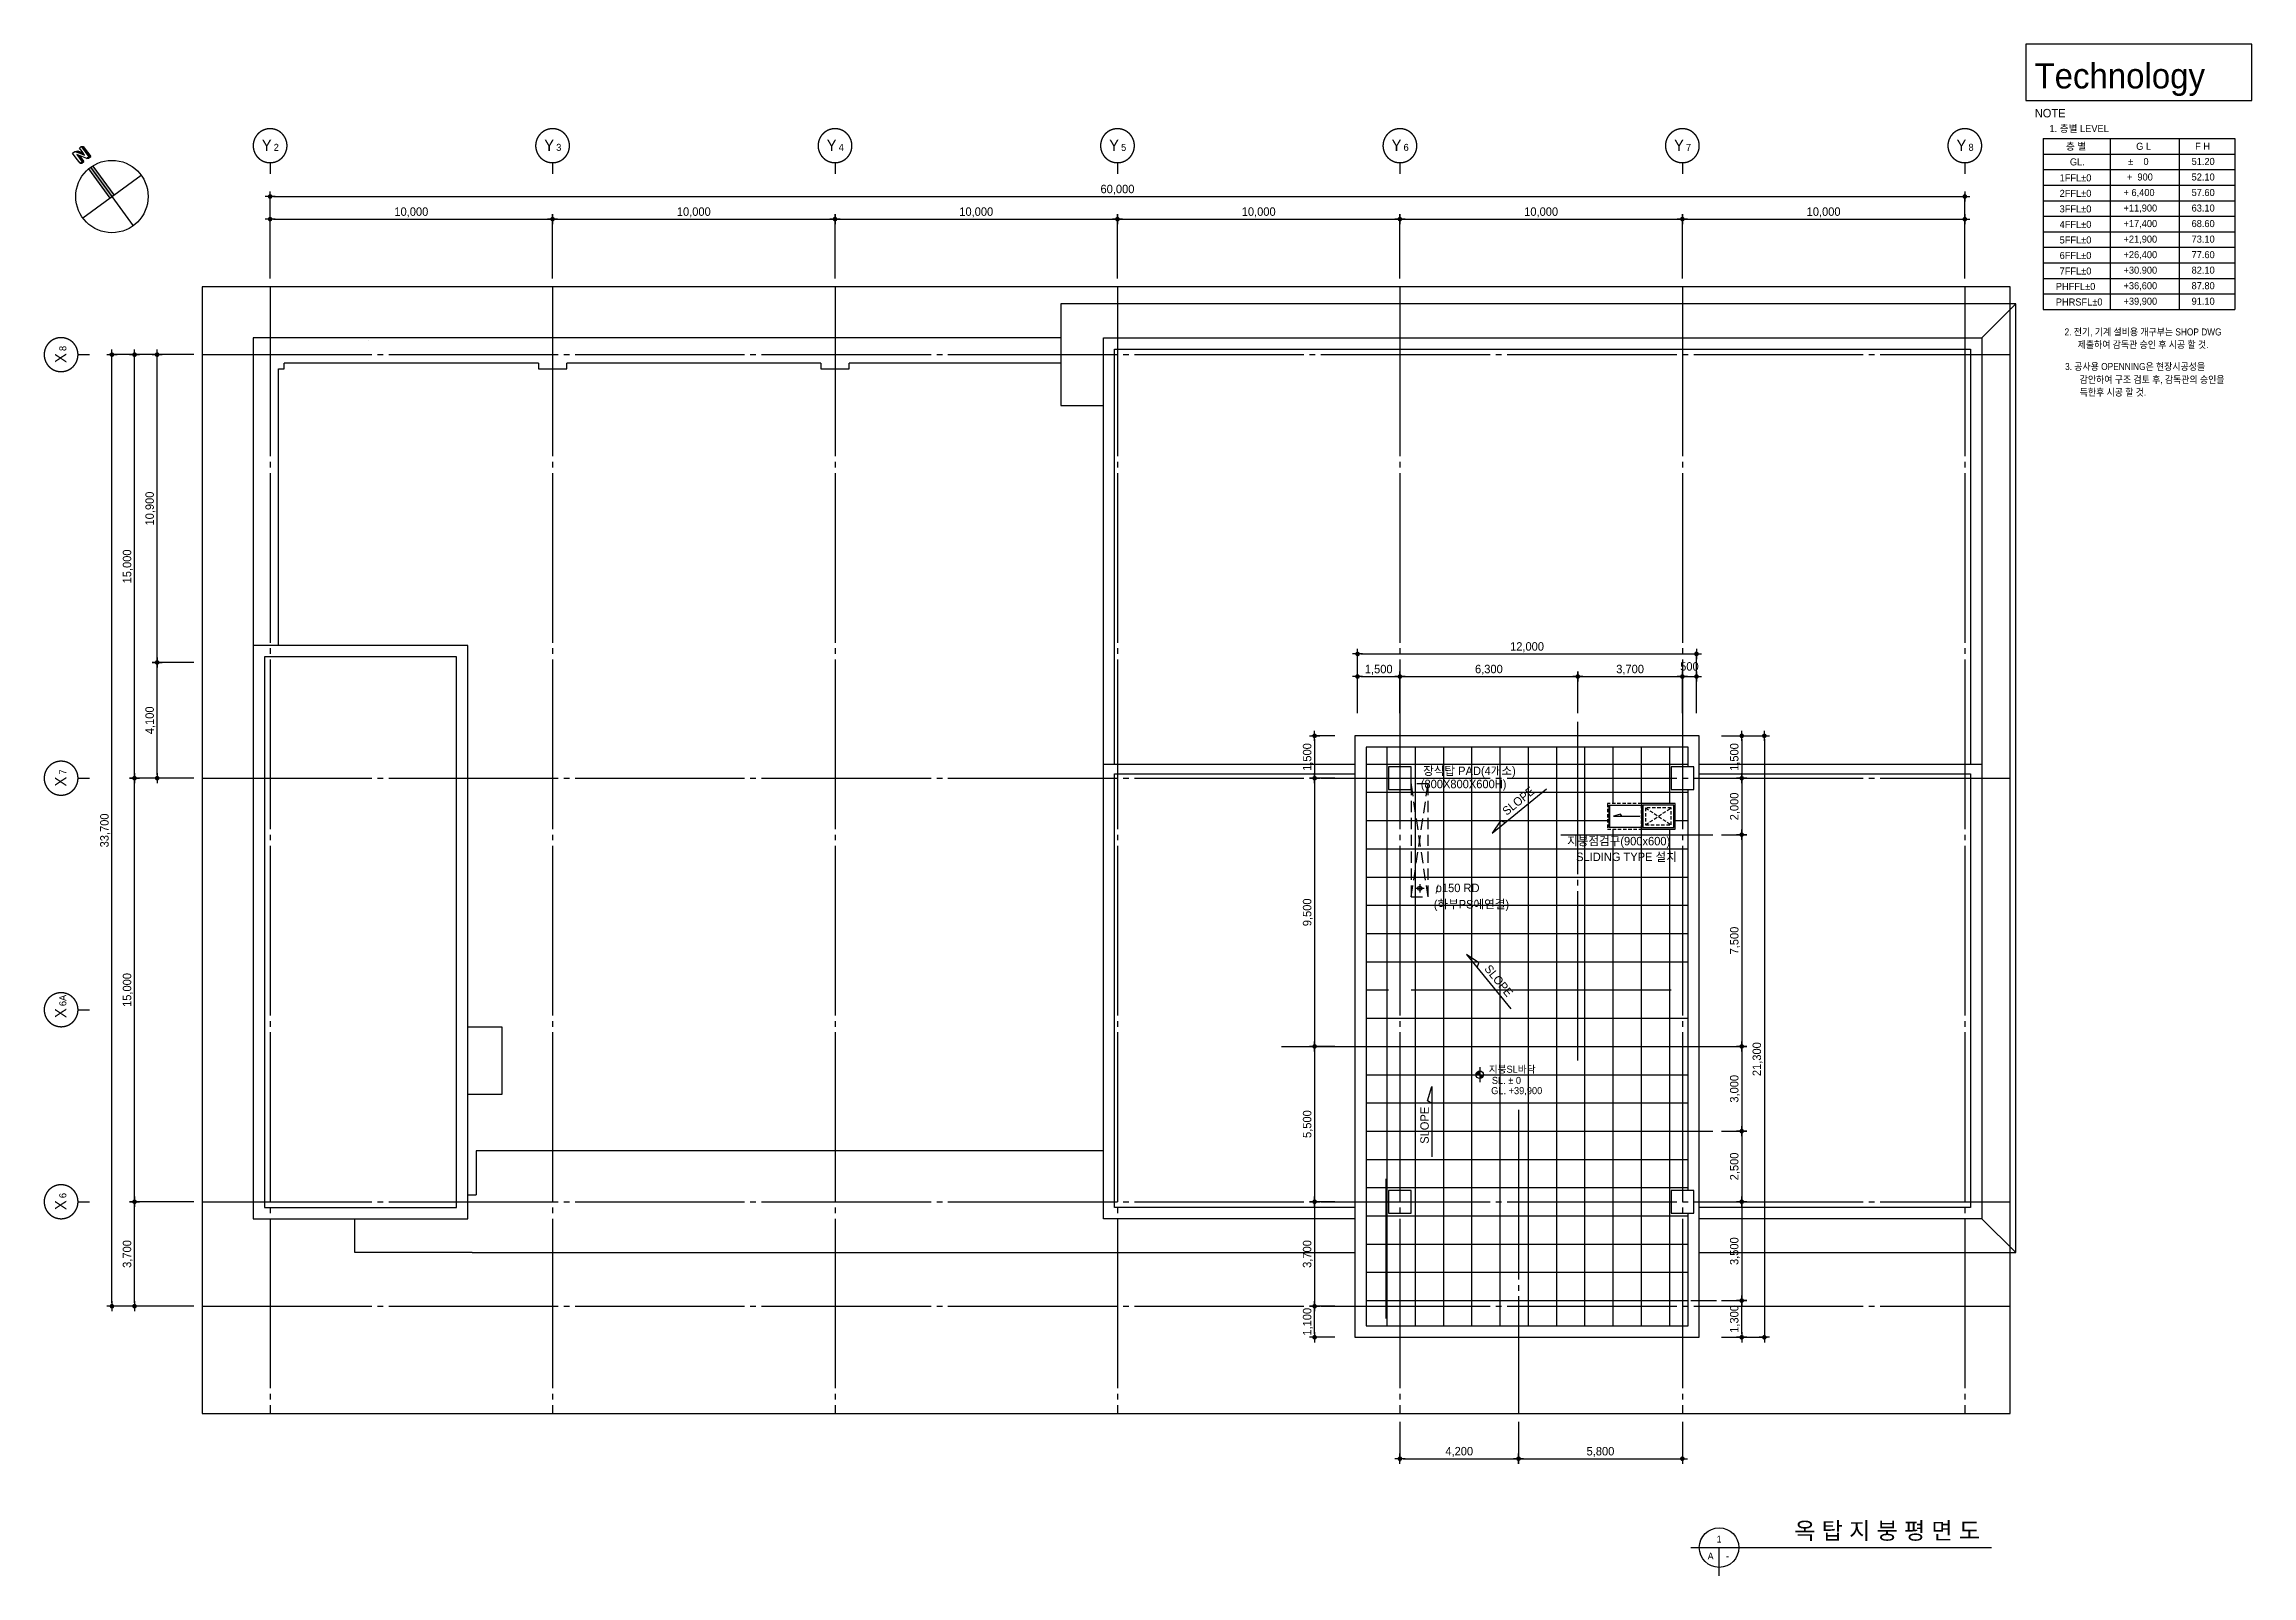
# Model space of a CAD drawing. Extents: x 14664173 to 14742335, y -1804798 to -1750552.
import ezdxf
from ezdxf.enums import TextEntityAlignment as Align

# ---------------------------------------------------------------- set-up
doc = ezdxf.new("R2010")
doc.units = 0
doc.header["$LTSCALE"] = 100
doc.header["$MEASUREMENT"] = 0
doc.header["$PDSIZE"] = -10
for name, pattern in [('CEN', [66, 60, -2, 2, -2]), ('HID', [2.3, 1.5, -0.8]), ('HIDD', [6, 4, -2])]:
    doc.linetypes.add(name, pattern=pattern)
doc.layers.get('0').update_dxf_attribs({"linetype": 'CONTINUOUS'})
doc.layers.get('Defpoints').update_dxf_attribs({"linetype": 'CONTINUOUS'})
for name, color, linetype in [('0-점검사다리', 7, 'CONTINUOUS'), ('8', 8, 'CONTINUOUS'), ('AXIS', 7, 'CEN'), ('CEN', 1, 'CEN'), ('DIM', 7, 'CONTINUOUS'), ('EL4', 6, 'CONTINUOUS'), ('HAT', 5, 'CONTINUOUS'), ('LEVEL-1', 4, 'CONTINUOUS'), ('SY2', 7, 'CONTINUOUS'), ('SYM', 7, 'CONTINUOUS'), ('TE2', 3, 'CONTINUOUS'), ('TEXT', 2, 'CONTINUOUS'), ('TEXT1', 7, 'CONTINUOUS'), ('TITLE', 3, 'CONTINUOUS'), ('WINE', 8, 'CONTINUOUS'), ('우수드레인', 8, 'CONTINUOUS')]:
    doc.layers.add(name, color=color, linetype=linetype)
doc.styles.add('HY울를도M', font='HYWULM.TTF')
doc.styles.add('굴림', font='H2HDRM.TTF')
doc.styles.add('돋음', font='Dotum.ttf', dxfattribs={"height": 3})
doc.dimstyles.new('DIM50', dxfattribs={"dimscale": 50, "dimtxt": 3, "dimasz": 1.2, "dimexe": 1, "dimexo": 1, "dimgap": 0.6, "dimtad": 1, "dimdec": 4, "dimzin": 0, "dimdsep": 46, "dimlunit": 6, "dimtxsty": '굴림', "dimblk": 'DOTT', "dimcen": 0.09, "dimadec": 0, "dimazin": 0, "dimtfac": 1, "dimtdec": 4, "dimtofl": 0, "dimtmove": 2, "dimatfit": 2, "dimldrblk": 'DOTT', "dimfxl": 1, "dimtolj": 1, "dimtzin": 0, "dimarcsym": 0})

msp = doc.modelspace()

# ---------------------------------------------------------------- texts
at = {"layer": 'SYM', "style": 'HY울를도M'}
for s, p in [('1', (14723472.94047, -1803498.15773)), ('A', (14723172.94047, -1804098.15773)), ('-', (14723772.94047, -1804098.15773))]:
    msp.add_text(s, height=240, dxfattribs=at).set_placement(p, align=Align.MIDDLE_CENTER)
at = {"layer": 'TE2', "style": 'HY울를도M'}
for rotation, p in [(39.0503063633, (14716366.1194, -1777355.52873)), (309.0503063633, (14715672.0368, -1783720.79116)), (89.9305975771, (14713045.06959, -1788840.79637))]:
    msp.add_text('SLOPE', height=300, rotation=rotation, dxfattribs=at).set_placement(p, align=Align.MIDDLE_CENTER)
at = {"layer": 'TEXT', "style": 'HY울를도M'}
for s, p in [('1. 층별 LEVEL', (14735170.67217, -1753665.32638)), ('층 별', (14735752.73046, -1754295.35493)), ('GL.', (14735892.91421, -1754847.84867)), (' %%P    0', (14737864.31862, -1754834.99968)), ('G L', (14738238.87967, -1754295.35493)), ('51.20', (14740201.75297, -1754832.06976)), ('F H', (14740325.52209, -1754295.35493)), ('1FFL%%P0', (14735529.39199, -1755412.11861)), ('+  900', (14737911.46589, -1755382.06426)), ('52.10', (14740201.75297, -1755382.06426)), ('3FFL%%P0', (14735529.39199, -1756512.10761)), ('2FFL%%P0', (14735529.39199, -1755962.11311)), ('+ 6,400', (14737791.1613, -1755932.05876)), ('+11,900', (14737791.1613, -1756482.05326)), ('57.60', (14740201.75297, -1755932.05876)), ('63.10', (14740201.75297, -1756482.05326)), ('4FFL%%P0', (14735529.39199, -1757062.10211)), ('+17,400', (14737791.1613, -1757032.04776)), ('68.60', (14740201.75297, -1757032.04776)), ('5FFL%%P0', (14735529.39199, -1757612.09661)), ('+21,900', (14737791.1613, -1757582.04226)), ('73.10', (14740201.75297, -1757582.04226)), ('6FFL%%P0', (14735529.39199, -1758162.09111)), ('7FFL%%P0', (14735529.39199, -1758712.08561)), ('+26,400', (14737791.1613, -1758132.03676)), ('+30.900', (14737791.1613, -1758682.03126)), ('82.10', (14740201.75297, -1758682.03126)), ('77.60', (14740201.75297, -1758132.03676)), ('PHFFL%%P0', (14735396.00757, -1759259.08416)), ('+36,600', (14737791.1613, -1759232.02576)), ('87.80', (14740201.75297, -1759232.02576)), ('PHRSFL%%P0', (14735396.00757, -1759809.07866)), ('+39,900', (14737791.1613, -1759782.02026)), ('91.10', (14740201.75297, -1759782.02026)), ('지붕SL바닥', (14715319.16953, -1786981.55105)), ('GL. +39,900', (14715402.80052, -1787739.13213)), ('SL. %%P 0', (14715426.85026, -1787376.77029))]:
    msp.add_text(s, height=250, dxfattribs=at).set_placement(p)
at = {"layer": 'TEXT', "style": 'HY울를도M', "width": 0.9}
for s, p in [('2. 전기, 기계 설비용 개구부는 SHOP DWG', (14735703.79264, -1760869.60318)), ('제출하여 감독관 승인 후 시공 할 것.', (14736169.06274, -1761316.82746)), ('3. 공사용 OPENNING은 현장시공성을', (14735721.96222, -1762093.8576)), ('감안하여 구조 검토 후, 감독관의 승인을 ', (14736240.39397, -1762555.90208)), ('득한후 시공 할 것.', (14736240.39397, -1763007.05646))]:
    msp.add_text(s, height=250, dxfattribs=at).set_placement(p)
at = {"layer": 'TEXT1', "ltscale": 0.85, "style": 'HY울를도M'}
msp.add_text('Technology', height=892.41075, dxfattribs=at).set_placement((14734640.20177, -1752120.93997))
at = {"layer": 'TEXT1', "style": 'HY울를도M'}
for s, p in [('NOTE', (14734649.1011, -1753146.6152)), ('지붕점검구(900x600)', (14718093.40202, -1778927.56215)), ('SLIDING TYPE 설치', (14718411.40202, -1779483.56215)), ('(하부PS에연결)', (14713371.07158, -1781162.67648))]:
    msp.add_text(s, height=300, dxfattribs=at).set_placement(p)
for s, p in [('(800X800X600H)', (14714428.22076, -1776791.55612)), ('장식탑 PAD(4개소)', (14714635.41911, -1776309.55612)), ('/', (14713486.61276, -1780483.0441)), ('o150 RD', (14714217.61276, -1780434.0441))]:
    msp.add_text(s, height=300, dxfattribs=at).set_placement(p, align=Align.MIDDLE)
at = {"layer": 'TITLE', "style": 'HY울를도M'}
msp.add_text('옥 탑 지 붕 평 면 도', height=600, dxfattribs=at).set_placement((14732713.61479, -1803678.15773), align=Align.BOTTOM_RIGHT)

# ---------------------------------------------------------------- blocks, each defined once
blk = doc.blocks.new('DOTT')
for p, q in [((-1.5, 0), (1.5, 0)), ((0, 1.5), (0, -1.5))]:
    blk.add_line(p, q)
at = {"color": 6, "const_width": 0.68}
blk.add_lwpolyline([(-0.34, 0, 1), (0.34, 0, 1)], format="xyb", close=True, dxfattribs=at)
blk = doc.blocks.new('*D5')
at = {"layer": 'Defpoints', "color": 0, "lineweight": -3}
for p in [(14732173, -1755949), (14672173, -1759149), (14732173, -1759149)]:
    blk.add_point(p, dxfattribs=at)
at = {"layer": 'DIM', "color": 7, "lineweight": -2}
for p, q in [((14672173, -1758849), (14672173, -1755849)), ((14672293, -1755949), (14732053, -1755949)), ((14732173, -1758849), (14732173, -1755849))]:
    blk.add_line(p, q, dxfattribs=at)
at = {"layer": 'DIM', "color": 7, "lineweight": -2, "xscale": 120, "yscale": 120, "zscale": 120, "rotation": 180}
blk.add_blockref('DOTT', (14672173, -1755949), dxfattribs=at)
at = {"layer": 'DIM', "color": 7, "lineweight": -2, "xscale": 120, "yscale": 120, "zscale": 120}
blk.add_blockref('DOTT', (14732173, -1755949), dxfattribs=at)
at = {"layer": 'DIM', "color": 3, "insert": (14702173, -1755710), "char_height": 300, "attachment_point": 5, "style": '굴림'}
blk.add_mtext('\\A1;60,000', dxfattribs=at)
blk = doc.blocks.new('*D6')
at = {"layer": 'Defpoints', "color": 0, "lineweight": -3}
for p in [(14682173, -1756749), (14672173, -1759149), (14682173, -1759149)]:
    blk.add_point(p, dxfattribs=at)
at = {"layer": 'DIM', "color": 7, "lineweight": -2}
for p, q in [((14672173, -1758849), (14672173, -1756649)), ((14672293, -1756749), (14682053, -1756749)), ((14682173, -1758849), (14682173, -1756649))]:
    blk.add_line(p, q, dxfattribs=at)
at = {"layer": 'DIM', "color": 7, "lineweight": -2, "xscale": 120, "yscale": 120, "zscale": 120, "rotation": 180}
blk.add_blockref('DOTT', (14672173, -1756749), dxfattribs=at)
at = {"layer": 'DIM', "color": 7, "lineweight": -2, "xscale": 120, "yscale": 120, "zscale": 120}
blk.add_blockref('DOTT', (14682173, -1756749), dxfattribs=at)
at = {"layer": 'DIM', "color": 3, "insert": (14677173, -1756511), "char_height": 300, "attachment_point": 5, "style": '굴림'}
blk.add_mtext('\\A1;10,000', dxfattribs=at)
blk = doc.blocks.new('*D7')
at = {"layer": 'Defpoints', "color": 0, "lineweight": -3}
for p in [(14692173, -1756749), (14682173, -1759149), (14692173, -1759149)]:
    blk.add_point(p, dxfattribs=at)
at = {"layer": 'DIM', "color": 7, "lineweight": -2}
for p, q in [((14682173, -1758849), (14682173, -1756649)), ((14682293, -1756749), (14692053, -1756749)), ((14692173, -1758849), (14692173, -1756649))]:
    blk.add_line(p, q, dxfattribs=at)
at = {"layer": 'DIM', "color": 7, "lineweight": -2, "xscale": 120, "yscale": 120, "zscale": 120, "rotation": 180}
blk.add_blockref('DOTT', (14682173, -1756749), dxfattribs=at)
at = {"layer": 'DIM', "color": 7, "lineweight": -2, "xscale": 120, "yscale": 120, "zscale": 120}
blk.add_blockref('DOTT', (14692173, -1756749), dxfattribs=at)
at = {"layer": 'DIM', "color": 3, "insert": (14687173, -1756511), "char_height": 300, "attachment_point": 5, "style": '굴림'}
blk.add_mtext('\\A1;10,000', dxfattribs=at)
blk = doc.blocks.new('*D8')
at = {"layer": 'Defpoints', "color": 0, "lineweight": -3}
for p in [(14702173, -1756749), (14692173, -1759149), (14702173, -1759149)]:
    blk.add_point(p, dxfattribs=at)
at = {"layer": 'DIM', "color": 7, "lineweight": -2}
for p, q in [((14692173, -1758849), (14692173, -1756649)), ((14692293, -1756749), (14702053, -1756749)), ((14702173, -1758849), (14702173, -1756649))]:
    blk.add_line(p, q, dxfattribs=at)
at = {"layer": 'DIM', "color": 7, "lineweight": -2, "xscale": 120, "yscale": 120, "zscale": 120, "rotation": 180}
blk.add_blockref('DOTT', (14692173, -1756749), dxfattribs=at)
at = {"layer": 'DIM', "color": 7, "lineweight": -2, "xscale": 120, "yscale": 120, "zscale": 120}
blk.add_blockref('DOTT', (14702173, -1756749), dxfattribs=at)
at = {"layer": 'DIM', "color": 3, "insert": (14697173, -1756511), "char_height": 300, "attachment_point": 5, "style": '굴림'}
blk.add_mtext('\\A1;10,000', dxfattribs=at)
blk = doc.blocks.new('*D9')
at = {"layer": 'Defpoints', "color": 0, "lineweight": -3}
for p in [(14712173, -1756749), (14702173, -1759149), (14712173, -1759149)]:
    blk.add_point(p, dxfattribs=at)
at = {"layer": 'DIM', "color": 7, "lineweight": -2}
for p, q in [((14702173, -1758849), (14702173, -1756649)), ((14702293, -1756749), (14712053, -1756749)), ((14712173, -1758849), (14712173, -1756649))]:
    blk.add_line(p, q, dxfattribs=at)
at = {"layer": 'DIM', "color": 7, "lineweight": -2, "xscale": 120, "yscale": 120, "zscale": 120, "rotation": 180}
blk.add_blockref('DOTT', (14702173, -1756749), dxfattribs=at)
at = {"layer": 'DIM', "color": 7, "lineweight": -2, "xscale": 120, "yscale": 120, "zscale": 120}
blk.add_blockref('DOTT', (14712173, -1756749), dxfattribs=at)
at = {"layer": 'DIM', "color": 3, "insert": (14707173, -1756511), "char_height": 300, "attachment_point": 5, "style": '굴림'}
blk.add_mtext('\\A1;10,000', dxfattribs=at)
blk = doc.blocks.new('*D10')
at = {"layer": 'Defpoints', "color": 0, "lineweight": -3}
for p in [(14722173, -1756749), (14712173, -1759149), (14722173, -1759149)]:
    blk.add_point(p, dxfattribs=at)
at = {"layer": 'DIM', "color": 7, "lineweight": -2}
for p, q in [((14712173, -1758849), (14712173, -1756649)), ((14712293, -1756749), (14722053, -1756749)), ((14722173, -1758849), (14722173, -1756649))]:
    blk.add_line(p, q, dxfattribs=at)
at = {"layer": 'DIM', "color": 7, "lineweight": -2, "xscale": 120, "yscale": 120, "zscale": 120, "rotation": 180}
blk.add_blockref('DOTT', (14712173, -1756749), dxfattribs=at)
at = {"layer": 'DIM', "color": 7, "lineweight": -2, "xscale": 120, "yscale": 120, "zscale": 120}
blk.add_blockref('DOTT', (14722173, -1756749), dxfattribs=at)
at = {"layer": 'DIM', "color": 3, "insert": (14717173, -1756511), "char_height": 300, "attachment_point": 5, "style": '굴림'}
blk.add_mtext('\\A1;10,000', dxfattribs=at)
blk = doc.blocks.new('*D11')
at = {"layer": 'Defpoints', "color": 0, "lineweight": -3}
for p in [(14732173, -1756749), (14722173, -1759149), (14732173, -1759149)]:
    blk.add_point(p, dxfattribs=at)
at = {"layer": 'DIM', "color": 7, "lineweight": -2}
for p, q in [((14722173, -1758849), (14722173, -1756649)), ((14722293, -1756749), (14732053, -1756749)), ((14732173, -1758849), (14732173, -1756649))]:
    blk.add_line(p, q, dxfattribs=at)
at = {"layer": 'DIM', "color": 7, "lineweight": -2, "xscale": 120, "yscale": 120, "zscale": 120, "rotation": 180}
blk.add_blockref('DOTT', (14722173, -1756749), dxfattribs=at)
at = {"layer": 'DIM', "color": 7, "lineweight": -2, "xscale": 120, "yscale": 120, "zscale": 120}
blk.add_blockref('DOTT', (14732173, -1756749), dxfattribs=at)
at = {"layer": 'DIM', "color": 3, "insert": (14727173, -1756511), "char_height": 300, "attachment_point": 5, "style": '굴림'}
blk.add_mtext('\\A1;10,000', dxfattribs=at)
blk = doc.blocks.new('*D12')
at = {"layer": 'Defpoints', "color": 0, "lineweight": -3}
for p in [(14723255, -1776549), (14723255, -1778549), (14724275, -1778549)]:
    blk.add_point(p, dxfattribs=at)
at = {"layer": 'DIM', "color": 7, "lineweight": -2}
for p, q in [((14723555, -1776549), (14724375, -1776549)), ((14724275, -1776669), (14724275, -1778429)), ((14723555, -1778549), (14724375, -1778549))]:
    blk.add_line(p, q, dxfattribs=at)
at = {"layer": 'DIM', "color": 7, "lineweight": -2, "xscale": 120, "yscale": 120, "zscale": 120}
for p, rotation in [((14724275, -1776549), 90), ((14724275, -1778549), 270)]:
    blk.add_blockref('DOTT', p, dxfattribs=dict(at, rotation=rotation))
at = {"layer": 'DIM', "color": 3, "insert": (14724036, -1777549), "char_height": 300, "attachment_point": 5, "rotation": 90, "style": '굴림'}
blk.add_mtext('\\A1;2,000', dxfattribs=at)
blk = doc.blocks.new('*D13')
at = {"layer": 'Defpoints', "color": 0, "lineweight": -3}
for p in [(14723255, -1778549), (14723255, -1786049), (14724275, -1786049)]:
    blk.add_point(p, dxfattribs=at)
at = {"layer": 'DIM', "color": 7, "lineweight": -2}
for p, q in [((14723555, -1778549), (14724375, -1778549)), ((14724275, -1778669), (14724275, -1785929)), ((14723555, -1786049), (14724375, -1786049))]:
    blk.add_line(p, q, dxfattribs=at)
at = {"layer": 'DIM', "color": 7, "lineweight": -2, "xscale": 120, "yscale": 120, "zscale": 120}
for p, rotation in [((14724275, -1778549), 90), ((14724275, -1786049), 270)]:
    blk.add_blockref('DOTT', p, dxfattribs=dict(at, rotation=rotation))
at = {"layer": 'DIM', "color": 3, "insert": (14724037, -1782299), "char_height": 300, "attachment_point": 5, "rotation": 90, "style": '굴림'}
blk.add_mtext('\\A1;7,500', dxfattribs=at)
blk = doc.blocks.new('*D14')
at = {"layer": 'Defpoints', "color": 0, "lineweight": -3}
for p in [(14723255, -1786049), (14723255, -1789049), (14724275, -1789049)]:
    blk.add_point(p, dxfattribs=at)
at = {"layer": 'DIM', "color": 7, "lineweight": -2}
for p, q in [((14723555, -1786049), (14724375, -1786049)), ((14724275, -1786169), (14724275, -1788929)), ((14723555, -1789049), (14724375, -1789049))]:
    blk.add_line(p, q, dxfattribs=at)
at = {"layer": 'DIM', "color": 7, "lineweight": -2, "xscale": 120, "yscale": 120, "zscale": 120}
for p, rotation in [((14724275, -1786049), 90), ((14724275, -1789049), 270)]:
    blk.add_blockref('DOTT', p, dxfattribs=dict(at, rotation=rotation))
at = {"layer": 'DIM', "color": 3, "insert": (14724036, -1787549), "char_height": 300, "attachment_point": 5, "rotation": 90, "style": '굴림'}
blk.add_mtext('\\A1;3,000', dxfattribs=at)
blk = doc.blocks.new('*D15')
at = {"layer": 'Defpoints', "color": 0, "lineweight": -3}
for p in [(14723255, -1791549), (14723255, -1795049), (14724275, -1795049)]:
    blk.add_point(p, dxfattribs=at)
at = {"layer": 'DIM', "color": 7, "lineweight": -2}
for p, q in [((14723555, -1791549), (14724375, -1791549)), ((14724275, -1791669), (14724275, -1794929)), ((14723555, -1795049), (14724375, -1795049))]:
    blk.add_line(p, q, dxfattribs=at)
at = {"layer": 'DIM', "color": 7, "lineweight": -2, "xscale": 120, "yscale": 120, "zscale": 120}
for p, rotation in [((14724275, -1791549), 90), ((14724275, -1795049), 270)]:
    blk.add_blockref('DOTT', p, dxfattribs=dict(at, rotation=rotation))
at = {"layer": 'DIM', "color": 3, "insert": (14724036, -1793299), "char_height": 300, "attachment_point": 5, "rotation": 90, "style": '굴림'}
blk.add_mtext('\\A1;3,500', dxfattribs=at)
blk = doc.blocks.new('*D16')
at = {"layer": 'Defpoints', "color": 0, "lineweight": -3}
for p in [(14723255, -1795049), (14724275, -1795049), (14723255, -1796349)]:
    blk.add_point(p, dxfattribs=at)
at = {"layer": 'DIM', "color": 7, "lineweight": -2}
for p, q in [((14723555, -1795049), (14724375, -1795049)), ((14724275, -1796229), (14724275, -1795169)), ((14723555, -1796349), (14724375, -1796349))]:
    blk.add_line(p, q, dxfattribs=at)
at = {"layer": 'DIM', "color": 7, "lineweight": -2, "xscale": 120, "yscale": 120, "zscale": 120}
for p, rotation in [((14724275, -1795049), 90), ((14724275, -1796349), 270)]:
    blk.add_blockref('DOTT', p, dxfattribs=dict(at, rotation=rotation))
at = {"layer": 'DIM', "color": 3, "insert": (14724036, -1795699), "char_height": 300, "attachment_point": 5, "rotation": 90, "style": '굴림'}
blk.add_mtext('\\A1;1,300', dxfattribs=at)
blk = doc.blocks.new('*D17')
at = {"layer": 'Defpoints', "color": 0, "lineweight": -3}
for p in [(14666573, -1761549), (14669773, -1761549), (14669773, -1795249)]:
    blk.add_point(p, dxfattribs=at)
at = {"layer": 'DIM', "color": 7, "lineweight": -2}
for p, q in [((14669473, -1761549), (14666473, -1761549)), ((14666573, -1795129), (14666573, -1761669)), ((14669473, -1795249), (14666473, -1795249))]:
    blk.add_line(p, q, dxfattribs=at)
at = {"layer": 'DIM', "color": 7, "lineweight": -2, "xscale": 120, "yscale": 120, "zscale": 120}
for p, rotation in [((14666573, -1761549), 90), ((14666573, -1795249), 270)]:
    blk.add_blockref('DOTT', p, dxfattribs=dict(at, rotation=rotation))
at = {"layer": 'DIM', "color": 3, "insert": (14666334, -1778399), "char_height": 300, "attachment_point": 5, "rotation": 90, "style": '굴림'}
blk.add_mtext('\\A1;33,700', dxfattribs=at)
blk = doc.blocks.new('*D18')
at = {"layer": 'Defpoints', "color": 0, "lineweight": -3}
for p in [(14667373, -1761549), (14669773, -1761549), (14668623, -1776549)]:
    blk.add_point(p, dxfattribs=at)
at = {"layer": 'DIM', "color": 7, "lineweight": -2}
for p, q in [((14669473, -1761549), (14667273, -1761549)), ((14667373, -1776429), (14667373, -1761669)), ((14668323, -1776549), (14667273, -1776549))]:
    blk.add_line(p, q, dxfattribs=at)
at = {"layer": 'DIM', "color": 7, "lineweight": -2, "xscale": 120, "yscale": 120, "zscale": 120}
for p, rotation in [((14667373, -1761549), 90), ((14667373, -1776549), 270)]:
    blk.add_blockref('DOTT', p, dxfattribs=dict(at, rotation=rotation))
at = {"layer": 'DIM', "color": 3, "insert": (14667135, -1769049), "char_height": 300, "attachment_point": 5, "rotation": 90, "style": '굴림'}
blk.add_mtext('\\A1;15,000', dxfattribs=at)
blk = doc.blocks.new('*D19')
at = {"layer": 'Defpoints', "color": 0, "lineweight": -3}
for p in [(14668173, -1761549), (14669773, -1761549), (14669773, -1772449)]:
    blk.add_point(p, dxfattribs=at)
at = {"layer": 'DIM', "color": 7, "lineweight": -2}
for p, q in [((14669473, -1761549), (14668073, -1761549)), ((14668173, -1772329), (14668173, -1761669)), ((14669473, -1772449), (14668073, -1772449))]:
    blk.add_line(p, q, dxfattribs=at)
at = {"layer": 'DIM', "color": 7, "lineweight": -2, "xscale": 120, "yscale": 120, "zscale": 120}
for p, rotation in [((14668173, -1761549), 90), ((14668173, -1772449), 270)]:
    blk.add_blockref('DOTT', p, dxfattribs=dict(at, rotation=rotation))
at = {"layer": 'DIM', "color": 3, "insert": (14667935, -1766999), "char_height": 300, "attachment_point": 5, "rotation": 90, "style": '굴림'}
blk.add_mtext('\\A1;10,900', dxfattribs=at)
blk = doc.blocks.new('*D20')
at = {"layer": 'Defpoints', "color": 0, "lineweight": -3}
for p in [(14668173, -1772449), (14669773, -1772449), (14669773, -1776549)]:
    blk.add_point(p, dxfattribs=at)
at = {"layer": 'DIM', "color": 7, "lineweight": -2}
for p, q in [((14669473, -1772449), (14668073, -1772449)), ((14668173, -1776429), (14668173, -1772569)), ((14669473, -1776549), (14668073, -1776549))]:
    blk.add_line(p, q, dxfattribs=at)
at = {"layer": 'DIM', "color": 7, "lineweight": -2, "xscale": 120, "yscale": 120, "zscale": 120}
for p, rotation in [((14668173, -1772449), 90), ((14668173, -1776549), 270)]:
    blk.add_blockref('DOTT', p, dxfattribs=dict(at, rotation=rotation))
at = {"layer": 'DIM', "color": 3, "insert": (14667935, -1774499), "char_height": 300, "attachment_point": 5, "rotation": 90, "style": '굴림'}
blk.add_mtext('\\A1;4,100', dxfattribs=at)
blk = doc.blocks.new('*D21')
at = {"layer": 'Defpoints', "color": 0, "lineweight": -3}
for p in [(14667373, -1776549), (14669773, -1776549), (14669773, -1791549)]:
    blk.add_point(p, dxfattribs=at)
at = {"layer": 'DIM', "color": 7, "lineweight": -2}
for p, q in [((14669473, -1776549), (14667273, -1776549)), ((14667373, -1791429), (14667373, -1776669)), ((14669473, -1791549), (14667273, -1791549))]:
    blk.add_line(p, q, dxfattribs=at)
at = {"layer": 'DIM', "color": 7, "lineweight": -2, "xscale": 120, "yscale": 120, "zscale": 120}
for p, rotation in [((14667373, -1776549), 90), ((14667373, -1791549), 270)]:
    blk.add_blockref('DOTT', p, dxfattribs=dict(at, rotation=rotation))
at = {"layer": 'DIM', "color": 3, "insert": (14667135, -1784049), "char_height": 300, "attachment_point": 5, "rotation": 90, "style": '굴림'}
blk.add_mtext('\\A1;15,000', dxfattribs=at)
blk = doc.blocks.new('*D22')
at = {"layer": 'Defpoints', "color": 0, "lineweight": -3}
for p in [(14667373, -1791549), (14669773, -1791549), (14669773, -1795249)]:
    blk.add_point(p, dxfattribs=at)
at = {"layer": 'DIM', "color": 7, "lineweight": -2}
for p, q in [((14669473, -1791549), (14667273, -1791549)), ((14667373, -1795129), (14667373, -1791669)), ((14669473, -1795249), (14667273, -1795249))]:
    blk.add_line(p, q, dxfattribs=at)
at = {"layer": 'DIM', "color": 7, "lineweight": -2, "xscale": 120, "yscale": 120, "zscale": 120}
for p, rotation in [((14667373, -1791549), 90), ((14667373, -1795249), 270)]:
    blk.add_blockref('DOTT', p, dxfattribs=dict(at, rotation=rotation))
at = {"layer": 'DIM', "color": 3, "insert": (14667134, -1793399), "char_height": 300, "attachment_point": 5, "rotation": 90, "style": '굴림'}
blk.add_mtext('\\A1;3,700', dxfattribs=at)
blk = doc.blocks.new('BOMBOM_S')
at = {"color": 7}
blk.add_line((0, 0.4), (0, 0), dxfattribs=at)
blk.add_lwpolyline([(-0.6, 1, 1), (0.6, 1, 1), (-0.6, 1, 1)], format="xyb", dxfattribs=at)
at = {"color": 1, "style": '돋음'}
for tag, p, height in [('X', (-0.295, 0.816), 0.4), ('N', (0.129, 0.816), 0.25)]:
    blk.add_attdef(tag, p, '', height=height, dxfattribs=at)
blk = doc.blocks.new('*D23')
at = {"layer": 'Defpoints', "color": 0, "lineweight": -3}
for p in [(14722173, -1772949), (14718473, -1774549), (14722173, -1774549)]:
    blk.add_point(p, dxfattribs=at)
at = {"layer": 'DIM', "color": 7, "lineweight": -2}
for p, q in [((14718473, -1774249), (14718473, -1772849)), ((14718593, -1772949), (14722053, -1772949)), ((14722173, -1774249), (14722173, -1772849))]:
    blk.add_line(p, q, dxfattribs=at)
at = {"layer": 'DIM', "color": 7, "lineweight": -2, "xscale": 120, "yscale": 120, "zscale": 120, "rotation": 180}
blk.add_blockref('DOTT', (14718473, -1772949), dxfattribs=at)
at = {"layer": 'DIM', "color": 7, "lineweight": -2, "xscale": 120, "yscale": 120, "zscale": 120}
blk.add_blockref('DOTT', (14722173, -1772949), dxfattribs=at)
at = {"layer": 'DIM', "color": 3, "insert": (14720323, -1772710), "char_height": 300, "attachment_point": 5, "style": '굴림'}
blk.add_mtext('\\A1;3,700', dxfattribs=at)
blk = doc.blocks.new('*D24')
at = {"layer": 'Defpoints', "color": 0, "lineweight": -3}
for p in [(14718473, -1772949), (14712173, -1774549), (14718473, -1774549)]:
    blk.add_point(p, dxfattribs=at)
at = {"layer": 'DIM', "color": 7, "lineweight": -2}
for p, q in [((14712173, -1774249), (14712173, -1772849)), ((14712293, -1772949), (14718353, -1772949)), ((14718473, -1774249), (14718473, -1772849))]:
    blk.add_line(p, q, dxfattribs=at)
at = {"layer": 'DIM', "color": 7, "lineweight": -2, "xscale": 120, "yscale": 120, "zscale": 120, "rotation": 180}
blk.add_blockref('DOTT', (14712173, -1772949), dxfattribs=at)
at = {"layer": 'DIM', "color": 7, "lineweight": -2, "xscale": 120, "yscale": 120, "zscale": 120}
blk.add_blockref('DOTT', (14718473, -1772949), dxfattribs=at)
at = {"layer": 'DIM', "color": 3, "insert": (14715323, -1772710), "char_height": 300, "attachment_point": 5, "style": '굴림'}
blk.add_mtext('\\A1;6,300', dxfattribs=at)
blk = doc.blocks.new('*D25')
at = {"layer": 'Defpoints', "color": 0, "lineweight": -3}
for p in [(14723255, -1789049), (14723255, -1791549), (14724275, -1791549)]:
    blk.add_point(p, dxfattribs=at)
at = {"layer": 'DIM', "color": 7, "lineweight": -2}
for p, q in [((14723555, -1789049), (14724375, -1789049)), ((14724275, -1789169), (14724275, -1791429)), ((14723555, -1791549), (14724375, -1791549))]:
    blk.add_line(p, q, dxfattribs=at)
at = {"layer": 'DIM', "color": 7, "lineweight": -2, "xscale": 120, "yscale": 120, "zscale": 120}
for p, rotation in [((14724275, -1789049), 90), ((14724275, -1791549), 270)]:
    blk.add_blockref('DOTT', p, dxfattribs=dict(at, rotation=rotation))
at = {"layer": 'DIM', "color": 3, "insert": (14724036, -1790299), "char_height": 300, "attachment_point": 5, "rotation": 90, "style": '굴림'}
blk.add_mtext('\\A1;2,500', dxfattribs=at)
blk = doc.blocks.new('*D26')
at = {"layer": 'Defpoints', "color": 0, "lineweight": -3}
for p in [(14710173, -1776549), (14709153, -1786049), (14710173, -1786049)]:
    blk.add_point(p, dxfattribs=at)
at = {"layer": 'DIM', "color": 7, "lineweight": -2}
for p, q in [((14709873, -1776549), (14709053, -1776549)), ((14709153, -1776669), (14709153, -1785929)), ((14709873, -1786049), (14709053, -1786049))]:
    blk.add_line(p, q, dxfattribs=at)
at = {"layer": 'DIM', "color": 7, "lineweight": -2, "xscale": 120, "yscale": 120, "zscale": 120}
for p, rotation in [((14709153, -1776549), 90), ((14709153, -1786049), 270)]:
    blk.add_blockref('DOTT', p, dxfattribs=dict(at, rotation=rotation))
at = {"layer": 'DIM', "color": 3, "insert": (14708915, -1781299), "char_height": 300, "attachment_point": 5, "rotation": 90, "style": '굴림'}
blk.add_mtext('\\A1;9,500', dxfattribs=at)
blk = doc.blocks.new('*D27')
at = {"layer": 'Defpoints', "color": 0, "lineweight": -3}
for p in [(14710173, -1786049), (14709153, -1791549), (14710173, -1791549)]:
    blk.add_point(p, dxfattribs=at)
at = {"layer": 'DIM', "color": 7, "lineweight": -2}
for p, q in [((14709873, -1786049), (14709053, -1786049)), ((14709153, -1786169), (14709153, -1791429)), ((14709873, -1791549), (14709053, -1791549))]:
    blk.add_line(p, q, dxfattribs=at)
at = {"layer": 'DIM', "color": 7, "lineweight": -2, "xscale": 120, "yscale": 120, "zscale": 120}
for p, rotation in [((14709153, -1786049), 90), ((14709153, -1791549), 270)]:
    blk.add_blockref('DOTT', p, dxfattribs=dict(at, rotation=rotation))
at = {"layer": 'DIM', "color": 3, "insert": (14708915, -1788799), "char_height": 300, "attachment_point": 5, "rotation": 90, "style": '굴림'}
blk.add_mtext('\\A1;5,500', dxfattribs=at)
blk = doc.blocks.new('*D28')
at = {"layer": 'Defpoints', "color": 0, "lineweight": -3}
for p in [(14723255, -1775049), (14723255, -1776549), (14724275, -1776549)]:
    blk.add_point(p, dxfattribs=at)
at = {"layer": 'DIM', "color": 7, "lineweight": -2}
for p, q in [((14723555, -1775049), (14724375, -1775049)), ((14724275, -1775169), (14724275, -1776429)), ((14723555, -1776549), (14724375, -1776549))]:
    blk.add_line(p, q, dxfattribs=at)
at = {"layer": 'DIM', "color": 7, "lineweight": -2, "xscale": 120, "yscale": 120, "zscale": 120}
for p, rotation in [((14724275, -1775049), 90), ((14724275, -1776549), 270)]:
    blk.add_blockref('DOTT', p, dxfattribs=dict(at, rotation=rotation))
at = {"layer": 'DIM', "color": 3, "insert": (14724037, -1775799), "char_height": 300, "attachment_point": 5, "rotation": 90, "style": '굴림'}
blk.add_mtext('\\A1;1,500', dxfattribs=at)
blk = doc.blocks.new('*D29')
at = {"layer": 'Defpoints', "color": 0, "lineweight": -3}
for p in [(14710173, -1791549), (14709153, -1795249), (14710173, -1795249)]:
    blk.add_point(p, dxfattribs=at)
at = {"layer": 'DIM', "color": 7, "lineweight": -2}
for p, q in [((14709873, -1791549), (14709053, -1791549)), ((14709153, -1791669), (14709153, -1795129)), ((14709873, -1795249), (14709053, -1795249))]:
    blk.add_line(p, q, dxfattribs=at)
at = {"layer": 'DIM', "color": 7, "lineweight": -2, "xscale": 120, "yscale": 120, "zscale": 120}
for p, rotation in [((14709153, -1791549), 90), ((14709153, -1795249), 270)]:
    blk.add_blockref('DOTT', p, dxfattribs=dict(at, rotation=rotation))
at = {"layer": 'DIM', "color": 3, "insert": (14708914, -1793399), "char_height": 300, "attachment_point": 5, "rotation": 90, "style": '굴림'}
blk.add_mtext('\\A1;3,700', dxfattribs=at)
blk = doc.blocks.new('*D30')
at = {"layer": 'Defpoints', "color": 0, "lineweight": -3}
for p in [(14712173, -1772949), (14710673, -1774549), (14712173, -1774549)]:
    blk.add_point(p, dxfattribs=at)
at = {"layer": 'DIM', "color": 7, "lineweight": -2}
for p, q in [((14710673, -1774249), (14710673, -1772849)), ((14710793, -1772949), (14712053, -1772949)), ((14712173, -1774249), (14712173, -1772849))]:
    blk.add_line(p, q, dxfattribs=at)
at = {"layer": 'DIM', "color": 7, "lineweight": -2, "xscale": 120, "yscale": 120, "zscale": 120, "rotation": 180}
blk.add_blockref('DOTT', (14710673, -1772949), dxfattribs=at)
at = {"layer": 'DIM', "color": 7, "lineweight": -2, "xscale": 120, "yscale": 120, "zscale": 120}
blk.add_blockref('DOTT', (14712173, -1772949), dxfattribs=at)
at = {"layer": 'DIM', "color": 3, "insert": (14711423, -1772711), "char_height": 300, "attachment_point": 5, "style": '굴림'}
blk.add_mtext('\\A1;1,500', dxfattribs=at)
blk = doc.blocks.new('*D31')
at = {"layer": 'Defpoints', "color": 0, "lineweight": -3}
for p in [(14722673, -1772949), (14722173, -1774549), (14722673, -1774549)]:
    blk.add_point(p, dxfattribs=at)
at = {"layer": 'DIM', "color": 7, "lineweight": -2}
for p, q in [((14722173, -1774249), (14722173, -1772849)), ((14722293, -1772949), (14722553, -1772949)), ((14722673, -1774249), (14722673, -1772849))]:
    blk.add_line(p, q, dxfattribs=at)
at = {"layer": 'DIM', "color": 7, "lineweight": -2, "xscale": 120, "yscale": 120, "zscale": 120, "rotation": 180}
blk.add_blockref('DOTT', (14722173, -1772949), dxfattribs=at)
at = {"layer": 'DIM', "color": 7, "lineweight": -2, "xscale": 120, "yscale": 120, "zscale": 120}
blk.add_blockref('DOTT', (14722673, -1772949), dxfattribs=at)
at = {"layer": 'DIM', "color": 3, "insert": (14722423, -1772592), "char_height": 300, "attachment_point": 5, "style": '굴림'}
blk.add_mtext('\\A1;500', dxfattribs=at)
blk = doc.blocks.new('*D32')
at = {"layer": 'Defpoints', "color": 0, "lineweight": -3}
for p in [(14710173, -1775049), (14709153, -1776549), (14710173, -1776549)]:
    blk.add_point(p, dxfattribs=at)
at = {"layer": 'DIM', "color": 7, "lineweight": -2}
for p, q in [((14709873, -1775049), (14709053, -1775049)), ((14709153, -1775169), (14709153, -1776429)), ((14709873, -1776549), (14709053, -1776549))]:
    blk.add_line(p, q, dxfattribs=at)
at = {"layer": 'DIM', "color": 7, "lineweight": -2, "xscale": 120, "yscale": 120, "zscale": 120}
for p, rotation in [((14709153, -1775049), 90), ((14709153, -1776549), 270)]:
    blk.add_blockref('DOTT', p, dxfattribs=dict(at, rotation=rotation))
at = {"layer": 'DIM', "color": 3, "insert": (14708915, -1775799), "char_height": 300, "attachment_point": 5, "rotation": 90, "style": '굴림'}
blk.add_mtext('\\A1;1,500', dxfattribs=at)
blk = doc.blocks.new('*D33')
at = {"layer": 'Defpoints', "color": 0, "lineweight": -3}
for p in [(14709153, -1795249), (14710173, -1795249), (14710173, -1796349)]:
    blk.add_point(p, dxfattribs=at)
at = {"layer": 'DIM', "color": 7, "lineweight": -2}
for p, q in [((14709873, -1795249), (14709053, -1795249)), ((14709153, -1796229), (14709153, -1795369)), ((14709873, -1796349), (14709053, -1796349))]:
    blk.add_line(p, q, dxfattribs=at)
at = {"layer": 'DIM', "color": 7, "lineweight": -2, "xscale": 120, "yscale": 120, "zscale": 120}
for p, rotation in [((14709153, -1795249), 90), ((14709153, -1796349), 270)]:
    blk.add_blockref('DOTT', p, dxfattribs=dict(at, rotation=rotation))
at = {"layer": 'DIM', "color": 3, "insert": (14708915, -1795799), "char_height": 300, "attachment_point": 5, "rotation": 90, "style": '굴림'}
blk.add_mtext('\\A1;1,100', dxfattribs=at)
blk = doc.blocks.new('*D34')
at = {"layer": 'Defpoints', "color": 0, "lineweight": -3}
for p in [(14722673, -1772149), (14710673, -1774549), (14722673, -1774549)]:
    blk.add_point(p, dxfattribs=at)
at = {"layer": 'DIM', "color": 7, "lineweight": -2}
for p, q in [((14710673, -1774249), (14710673, -1772049)), ((14710793, -1772149), (14722553, -1772149)), ((14722673, -1774249), (14722673, -1772049))]:
    blk.add_line(p, q, dxfattribs=at)
at = {"layer": 'DIM', "color": 7, "lineweight": -2, "xscale": 120, "yscale": 120, "zscale": 120, "rotation": 180}
blk.add_blockref('DOTT', (14710673, -1772149), dxfattribs=at)
at = {"layer": 'DIM', "color": 7, "lineweight": -2, "xscale": 120, "yscale": 120, "zscale": 120}
blk.add_blockref('DOTT', (14722673, -1772149), dxfattribs=at)
at = {"layer": 'DIM', "color": 3, "insert": (14716673, -1771910), "char_height": 300, "attachment_point": 5, "style": '굴림'}
blk.add_mtext('\\A1;12,000', dxfattribs=at)
blk = doc.blocks.new('*D35')
at = {"layer": 'Defpoints', "color": 0, "lineweight": -3}
for p in [(14723255, -1775049), (14723255, -1796349), (14725075, -1796349)]:
    blk.add_point(p, dxfattribs=at)
at = {"layer": 'DIM', "color": 7, "lineweight": -2}
for p, q in [((14723555, -1775049), (14725175, -1775049)), ((14725075, -1775169), (14725075, -1796229)), ((14723555, -1796349), (14725175, -1796349))]:
    blk.add_line(p, q, dxfattribs=at)
at = {"layer": 'DIM', "color": 7, "lineweight": -2, "xscale": 120, "yscale": 120, "zscale": 120}
for p, rotation in [((14725075, -1775049), 90), ((14725075, -1796349), 270)]:
    blk.add_blockref('DOTT', p, dxfattribs=dict(at, rotation=rotation))
at = {"layer": 'DIM', "color": 3, "insert": (14724836, -1786499), "char_height": 300, "attachment_point": 5, "rotation": 90, "style": '굴림'}
blk.add_mtext('\\A1;21,300', dxfattribs=at)
blk = doc.blocks.new('*D36')
at = {"layer": 'Defpoints', "color": 0, "lineweight": -3}
for p in [(14712173, -1799049), (14716373, -1799049), (14716373, -1800649)]:
    blk.add_point(p, dxfattribs=at)
at = {"layer": 'DIM', "color": 7, "lineweight": -2}
for p, q in [((14712173, -1799349), (14712173, -1800749)), ((14716373, -1799349), (14716373, -1800749)), ((14712293, -1800649), (14716253, -1800649))]:
    blk.add_line(p, q, dxfattribs=at)
at = {"layer": 'DIM', "color": 7, "lineweight": -2, "xscale": 120, "yscale": 120, "zscale": 120, "rotation": 180}
blk.add_blockref('DOTT', (14712173, -1800649), dxfattribs=at)
at = {"layer": 'DIM', "color": 7, "lineweight": -2, "xscale": 120, "yscale": 120, "zscale": 120}
blk.add_blockref('DOTT', (14716373, -1800649), dxfattribs=at)
at = {"layer": 'DIM', "color": 3, "insert": (14714273, -1800410), "char_height": 300, "attachment_point": 5, "style": '굴림'}
blk.add_mtext('\\A1;4,200', dxfattribs=at)
blk = doc.blocks.new('*D37')
at = {"layer": 'Defpoints', "color": 0, "lineweight": -3}
for p in [(14716373, -1799049), (14722173, -1799049), (14722173, -1800649)]:
    blk.add_point(p, dxfattribs=at)
at = {"layer": 'DIM', "color": 7, "lineweight": -2}
for p, q in [((14716373, -1799349), (14716373, -1800749)), ((14722173, -1799349), (14722173, -1800749)), ((14716493, -1800649), (14722053, -1800649))]:
    blk.add_line(p, q, dxfattribs=at)
at = {"layer": 'DIM', "color": 7, "lineweight": -2, "xscale": 120, "yscale": 120, "zscale": 120, "rotation": 180}
blk.add_blockref('DOTT', (14716373, -1800649), dxfattribs=at)
at = {"layer": 'DIM', "color": 7, "lineweight": -2, "xscale": 120, "yscale": 120, "zscale": 120}
blk.add_blockref('DOTT', (14722173, -1800649), dxfattribs=at)
at = {"layer": 'DIM', "color": 3, "insert": (14719273, -1800411), "char_height": 300, "attachment_point": 5, "style": '굴림'}
blk.add_mtext('\\A1;5,800', dxfattribs=at)
blk = doc.blocks.new('방위-1')
at = {"layer": 'SY2'}
blk.add_hatch(color=256, dxfattribs=at).paths.add_polyline_path([(1079, 670), (978, 834), (-57, 78), (57, -78)])
for p, q in [((-756, 1034), (756, -1034)), ((1177, 1129), (1358, 1261)), ((1177, 1129), (1358, 1261)), ((1228, 1060), (1177, 1129)), ((1177, 1129), (1186, 1064)), ((1228, 1060), (1177, 1129)), ((1177, 1129), (1186, 1064)), ((1186, 1064), (1236, 995)), ((1186, 1064), (1236, 995)), ((1355, 1153), (1228, 1060)), ((1355, 1153), (1228, 1060)), ((1228, 1060), (1236, 995)), ((1228, 1060), (1236, 995)), ((1447, 1149), (1236, 995)), ((1447, 1149), (1236, 995)), ((1350, 893), (1417, 1069)), ((1350, 893), (1417, 1069)), ((1405, 818), (1350, 893)), ((1350, 893), (1359, 828)), ((1405, 818), (1350, 893)), ((1350, 893), (1359, 828)), ((1483, 1247), (1355, 1153)), ((1483, 1247), (1355, 1153)), ((1358, 1261), (1541, 1395)), ((1358, 1261), (1541, 1395)), ((1359, 828), (1413, 753)), ((1359, 828), (1413, 753)), ((1588, 952), (1405, 818)), ((1588, 952), (1405, 818)), ((1405, 818), (1413, 753)), ((1405, 818), (1413, 753)), ((1777, 1019), (1413, 753)), ((1777, 1019), (1413, 753)), ((1417, 1069), (1483, 1247)), ((1417, 1069), (1483, 1247)), ((1530, 1142), (1462, 966)), ((1530, 1142), (1462, 966)), ((1462, 966), (1590, 1059)), ((1462, 966), (1590, 1059)), ((1597, 1318), (1530, 1142)), ((1597, 1318), (1530, 1142)), ((1541, 1395), (1597, 1318)), ((1541, 1395), (1597, 1318)), ((1613, 1204), (1544, 1026)), ((1613, 1204), (1544, 1026)), ((1768, 1084), (1588, 952)), ((1768, 1084), (1588, 952)), ((1590, 1059), (1718, 1153)), ((1590, 1059), (1718, 1153)), ((1597, 1318), (1613, 1204)), ((1597, 1318), (1613, 1204)), ((1718, 1153), (1768, 1084)), ((1718, 1153), (1768, 1084)), ((1768, 1084), (1777, 1019)), ((1768, 1084), (1777, 1019)), ((1034, 756), (-1034, -756))]:
    blk.add_line(p, q, dxfattribs=at)
blk.add_lwpolyline([(-57, 78), (57, -78), (1079, 670), (978, 834)], close=True, dxfattribs=at)
blk.add_circle((0, 0), 1281, dxfattribs=at)
for points in [[(1177, 1129), (1228, 1060), (1186, 1064)], [(1177, 1129), (1228, 1060), (1186, 1064)], [(1186, 1064), (1236, 995), (1228, 1060)], [(1186, 1064), (1236, 995), (1228, 1060)], [(1483, 1247), (1447, 1149), (1228, 1060)], [(1483, 1247), (1447, 1149), (1228, 1060)], [(1447, 1149), (1228, 1060), (1236, 995)], [(1447, 1149), (1228, 1060), (1236, 995)], [(1350, 893), (1405, 818), (1359, 828)], [(1350, 893), (1405, 818), (1359, 828)], [(1405, 818), (1413, 753), (1359, 828)], [(1405, 818), (1413, 753), (1359, 828)], [(1413, 753), (1405, 818), (1768, 1084)], [(1413, 753), (1405, 818), (1768, 1084)], [(1768, 1084), (1777, 1019), (1413, 753)], [(1768, 1084), (1777, 1019), (1413, 753)], [(1597, 1318), (1613, 1204), (1462, 966)], [(1597, 1318), (1613, 1204), (1462, 966)], [(1613, 1204), (1544, 1026), (1462, 966)], [(1613, 1204), (1544, 1026), (1462, 966)]]:
    blk.add_solid(points, dxfattribs=at)

# ---------------------------------------------------------------- dimensions: what is measured, and where the dimension line sits
at = {"layer": 'DIM'}
for base, p1, p2, picture, middle in [((14732173.2125227209, -1755949.19177466), (14672173.2125227209, -1759149.19177466), (14732173.2125227209, -1759149.19177466), '*D5', (14702173.2125227209, -1755710.153550246)), ((14682173.21252, -1756749.19177), (14672173.21252, -1759149.19177), (14682173.21252, -1759149.19177), '*D6', (14677173.21252, -1756510.52346)), ((14692173.21252, -1756749.19177), (14682173.21252, -1759149.19177), (14692173.21252, -1759149.19177), '*D7', (14687173.21252, -1756510.52346)), ((14702173.21252, -1756749.19177), (14692173.21252, -1759149.19177), (14702173.21252, -1759149.19177), '*D8', (14697173.21252, -1756510.52346)), ((14712173.21252, -1756749.19177), (14702173.21252, -1759149.19177), (14712173.21252, -1759149.19177), '*D9', (14707173.21252, -1756510.52346)), ((14722173.21252, -1756749.19177), (14712173.21252, -1759149.19177), (14722173.21252, -1759149.19177), '*D10', (14717173.21252, -1756510.52346)), ((14732173.21252, -1756749.19177), (14722173.21252, -1759149.19177), (14732173.21252, -1759149.19177), '*D11', (14727173.21252, -1756510.52346)), ((14722673.21252, -1772149.19177), (14710673.21252, -1774549.19177), (14722673.21252, -1774549.19177), '*D34', (14716673.21252, -1771910.15355)), ((14712173.21252, -1772949.19177), (14710673.21252, -1774549.19177), (14712173.21252, -1774549.19177), '*D30', (14711423.21252, -1772710.52346)), ((14718473.21252, -1772949.19177), (14712173.21252, -1774549.19177), (14718473.21252, -1774549.19177), '*D24', (14715323.21252, -1772710.15355)), ((14722173.21252, -1772949.19177), (14718473.21252, -1774549.19177), (14722173.21252, -1774549.19177), '*D23', (14720323.21252, -1772710.15355)), ((14722673.21252, -1772949.19177), (14722173.21252, -1774549.19177), (14722673.21252, -1774549.19177), '*D31', (14722423.21252, -1772592.17575)), ((14716373.21259, -1800649.19177), (14712173.21257, -1799049.19177), (14716373.21259, -1799049.19186), '*D36', (14714273.21258, -1800410.15355)), ((14722173.21257, -1800649.19177), (14716373.21258, -1799049.19177), (14722173.21257, -1799049.19111), '*D37', (14719273.21258, -1800410.52346))]:
    dim = msp.add_linear_dim(base=base, p1=p1, p2=p2, dimstyle='DIM50', override={"dimscale": 100, "dimexo": 3}, dxfattribs=at)
    dim.commit()
    dim.dimension.update_dxf_attribs({"geometry": picture, "text_midpoint": middle})
for base, p1, p2, angle, picture, middle in [((14666573.21252, -1761549.19177), (14669773.21252, -1795249.19177), (14669773.21252, -1761549.19177), 90, '*D17', (14666334.1743, -1778399.19177)), ((14667373.21252, -1761549.19177), (14668622.62824, -1776549.19177), (14669773.21252, -1761549.19177), 90, '*D18', (14667134.54421, -1769049.19177)), ((14668173.21252, -1761549.19177), (14669773.21252, -1772449.19177), (14669773.21252, -1761549.19177), 90, '*D19', (14667934.54421, -1766999.19177)), ((14668173.21252, -1772449.19177), (14669773.21252, -1776549.19177), (14669773.21252, -1772449.19177), 90, '*D20', (14667934.54421, -1774499.19177)), ((14709153.48978, -1776549.19177), (14710173.21252, -1775049.19177), (14710173.21252, -1776549.19177), 90, '*D32', (14708914.82147, -1775799.19177)), ((14724275.21953, -1776549.19177), (14723255.49679, -1775049.19177), (14723255.49679, -1776549.19177), 90, '*D28', (14724036.55122, -1775799.19177)), ((14667373.21252, -1776549.19177), (14669773.21252, -1791549.19177), (14669773.21252, -1776549.19177), 90, '*D21', (14667134.54421, -1784049.19177)), ((14709153.48978, -1786049.19177), (14710173.21252, -1776549.19177), (14710173.21252, -1786049.19177), 90, '*D26', (14708914.82147, -1781299.19177)), ((14724275.21953, -1778549.19177), (14723255.49679, -1776549.19177), (14723255.49679, -1778549.19177), 90, '*D12', (14724036.18131, -1777549.19177)), ((14724275.21953, -1786049.19177), (14723255.49679, -1778549.19177), (14723255.49679, -1786049.19177), 90, '*D13', (14724036.55122, -1782299.19177)), ((14709153.48978, -1791549.19177), (14710173.21252, -1786049.19177), (14710173.21252, -1791549.19177), 90, '*D27', (14708914.82147, -1788799.19177)), ((14724275.21953, -1789049.19177), (14723255.49679, -1786049.19177), (14723255.49679, -1789049.19177), 90, '*D14', (14724036.18131, -1787549.19177)), ((14724275.21953, -1791549.19177), (14723255.49679, -1789049.19177), (14723255.49679, -1791549.19177), 90, '*D25', (14724036.18131, -1790299.19177)), ((14667373.21252, -1791549.19177), (14669773.21252, -1795249.19177), (14669773.21252, -1791549.19177), 90, '*D22', (14667134.1743, -1793399.19177)), ((14709153.48978, -1795249.19177), (14710173.21252, -1791549.19177), (14710173.21252, -1795249.19177), 90, '*D29', (14708914.45156, -1793399.19177)), ((14724275.21953, -1795049.19177), (14723255.49679, -1791549.19177), (14723255.49679, -1795049.19177), 90, '*D15', (14724036.18131, -1793299.19177)), ((14709153.48978, -1795249.19177), (14710173.21252, -1796349.19177), (14710173.21252, -1795249.19177), 270, '*D33', (14708914.82147, -1795799.19177)), ((14724275.21953, -1795049.19177), (14723255.49679, -1796349.19177), (14723255.49679, -1795049.19177), 90, '*D16', (14724036.18131, -1795699.19177))]:
    dim = msp.add_linear_dim(base=base, p1=p1, p2=p2, angle=angle, dimstyle='DIM50', override={"dimscale": 100, "dimexo": 3}, dxfattribs=at)
    dim.commit()
    dim.dimension.update_dxf_attribs({"geometry": picture, "text_midpoint": middle})
dim = msp.add_linear_dim(base=(14725075.21953, -1796349.19177), p1=(14723255.49679, -1775049.19177), p2=(14723255.49679, -1796349.19177), angle=90, dimstyle='DIM50', override={"dimscale": 100, "dimexo": 3}, dxfattribs=at)
dim.commit()
dim.dimension.update_dxf_attribs({"geometry": '*D35', "text_midpoint": (14724836.18131, -1786499.19177), "dimtype": 128})

# ---------------------------------------------------------------- hatches: boundary and pattern name
at = {"layer": '8'}
h = msp.add_hatch(dxfattribs=at)
h.set_pattern_fill('_USER', color=256, scale=1000, style=0, double=1, pattern_type=0)
h.set_pattern_definition([(0, (14590723.2, -1769049.2), (0, 1000), []), (90, (14590723.2, -1769049.2), (-1000, 6e-14), [])])
h.paths.add_polyline_path([(14712573.21252, -1783649.19177), (14711773.21252, -1783649.19177), (14711773.21252, -1784449.19177), (14712573.21252, -1784449.19177)], flags=0)
h.paths.add_polyline_path([(14721923.21252, -1777449.19177), (14721923.21252, -1778349.19177), (14720723.21252, -1778349.19177), (14720723.21252, -1777449.19177)])
h.paths.add_polyline_path([(14721773.21252, -1783649.19177), (14722373.21252, -1783649.19177), (14722373.21252, -1775449.19177), (14710973.21252, -1775449.19177), (14710973.21252, -1795949.19177), (14722373.21252, -1795949.19177), (14722373.21252, -1784449.19177), (14721773.21252, -1784449.19177)])
h.paths.add_polyline_path([(14720723.21252, -1777449.19177), (14720723.21252, -1778349.19177), (14719523.21252, -1778349.19177), (14719523.21252, -1777449.19177)])
at = {"layer": 'LEVEL-1'}
h = msp.add_hatch(color=256, dxfattribs=at)
h.paths.add_polyline_path([(14715002.05043, -1787049.19177), (14715002.05043, -1786914.79312, 0.4142135624), (14714867.65177, -1787049.19177)])
h.paths.add_polyline_path([(14715002.05043, -1787049.19177), (14715002.05043, -1787183.59043, 0.4142135624), (14715136.44909, -1787049.19177)])

# ---------------------------------------------------------------- linework, layer by layer
at = {"layer": '0-점검사다리', "color": 6, "linetype": 'HID', "ltscale": 0.8}
for p, q in [((14720873.21252, -1778199.19177), (14721773.21252, -1777599.19177)), ((14720873.21252, -1777599.19177), (14721773.21252, -1778199.19177))]:
    msp.add_line(p, q, dxfattribs=at)
for points in [[(14720723.21252, -1777449.19177), (14719523.21252, -1777449.19177), (14719523.21252, -1778349.19177), (14720723.21252, -1778349.19177)], [(14721773.21252, -1777599.19177), (14720873.21252, -1777599.19177), (14720873.21252, -1778199.19177), (14721773.21252, -1778199.19177)], [(14721773.21252, -1777599.19177), (14720873.21252, -1777599.19177), (14720873.21252, -1778199.19177), (14721773.21252, -1778199.19177)], [(14721773.21252, -1777599.19177), (14720873.21252, -1777599.19177), (14720873.21252, -1778199.19177), (14721773.21252, -1778199.19177)]]:
    msp.add_lwpolyline(points, close=True, dxfattribs=at)
at = {"layer": '0-점검사다리', "color": 6, "ltscale": 0.8}
for points in [[(14721923.21252, -1777449.19177), (14720723.21252, -1777449.19177), (14720723.21252, -1778349.19177), (14721923.21252, -1778349.19177)], [(14721873.21252, -1777499.19177), (14720773.21252, -1777499.19177), (14720773.21252, -1778299.19177), (14721873.21252, -1778299.19177)]]:
    msp.add_lwpolyline(points, close=True, dxfattribs=at)
at = {"layer": '8'}
for p, q in [((14734947.83558, -1753896.6152), (14734947.83558, -1759946.5547)), ((14734947.83558, -1753896.6152), (14741734.95657, -1753896.6152)), ((14737313.35086, -1753896.6152), (14737313.35086, -1759946.5547)), ((14739766.2297, -1753896.6152), (14739766.2297, -1759946.5547)), ((14741734.95657, -1753896.6152), (14741734.95657, -1759946.5547)), ((14734947.83558, -1754446.6097), (14741734.95657, -1754446.6097)), ((14734947.83558, -1754996.6042), (14741734.95657, -1754996.6042)), ((14734947.83558, -1755546.5987), (14741734.95657, -1755546.5987)), ((14734947.83558, -1756096.5932), (14741734.95657, -1756096.5932)), ((14734947.83558, -1756646.5877), (14741734.95657, -1756646.5877)), ((14734947.83558, -1757196.5822), (14741734.95657, -1757196.5822)), ((14734947.83558, -1757746.5767), (14741734.95657, -1757746.5767)), ((14734947.83558, -1758296.5712), (14741734.95657, -1758296.5712)), ((14734947.83558, -1758846.5657), (14741734.95657, -1758846.5657)), ((14734947.83558, -1759396.5602), (14741734.95657, -1759396.5602)), ((14733973.21252, -1759749.19177), (14732773.21252, -1760949.19177)), ((14734947.83558, -1759946.5547), (14741734.95657, -1759946.5547)), ((14700173.21252, -1760949.19177), (14671573.21252, -1760949.19177)), ((14671573.21252, -1760949.19177), (14671573.21252, -1771849.19177)), ((14675673.21252, -1761049.19177), (14675673.21252, -1761049.19177)), ((14675673.21252, -1761049.19177), (14675673.21252, -1761049.19177)), ((14672473.21252, -1771849.19177), (14672473.21252, -1762049.19177)), ((14681673.21252, -1761849.19177), (14672673.21252, -1761849.19177)), ((14691673.21252, -1761849.19177), (14682673.21252, -1761849.19177)), ((14700173.21252, -1761849.19177), (14692673.21252, -1761849.19177)), ((14701673.21252, -1776049.19177), (14710573.21252, -1776049.19177)), ((14702073.21252, -1776399.19177), (14710573.21252, -1776399.19177)), ((14722773.21252, -1776049.19177), (14732773.21252, -1776049.19177)), ((14722773.21252, -1776399.19177), (14732373.21252, -1776399.19177)), ((14733973.21252, -1793349.19177), (14732773.21252, -1792149.19177))]:
    msp.add_line(p, q, dxfattribs=at)
at = {"layer": '8', "ltscale": 3}
msp.add_lwpolyline([(14734334.95658, -1752546.6152), (14742334.95657, -1752546.6152), (14742334.95657, -1750552.37395), (14734334.95658, -1750552.37395)], close=True, dxfattribs=at)
at = {"layer": '8'}
for points in [[(14722773.21252, -1793349.19177), (14733973.21252, -1793349.19177), (14733973.21252, -1759749.19177), (14700173.21252, -1759749.19177), (14700173.21252, -1763349.19177), (14701673.21252, -1763349.19177)], [(14710573.21252, -1792149.19177), (14701673.21252, -1792149.19177), (14701673.21252, -1760949.19177), (14732773.21252, -1760949.19177), (14732773.21252, -1792149.19177), (14722773.21252, -1792149.19177)], [(14702073.21252, -1776049.19177), (14702073.21252, -1761349.19177), (14732373.21252, -1761349.19177), (14732373.21252, -1776049.19177)], [(14672473.21252, -1762049.19177), (14672673.21252, -1762049.19177), (14672673.21252, -1761849.19177)], [(14681673.21252, -1761849.19177), (14681673.21252, -1762049.19177), (14682673.21252, -1762049.19177), (14682673.21252, -1761849.19177)], [(14691673.21252, -1761849.19177), (14691673.21252, -1762049.19177), (14692673.21252, -1762049.19177), (14692673.21252, -1761849.19177)], [(14732373.21252, -1776399.19177), (14732373.21252, -1791749.19177), (14722773.21252, -1791749.19177), (14722773.21252, -1775049.19177), (14721673.21408, -1775049.19177)], [(14710573.21252, -1791749.19177), (14702073.21252, -1791749.19177), (14702073.21252, -1776399.19177)], [(14679172.59653, -1785349.19177), (14680373.21252, -1785349.19177), (14680373.21252, -1787749.19177), (14679172.59653, -1787749.19177)], [(14701673.21252, -1789749.19178), (14679473.21252, -1789749.19177), (14679473.21252, -1791299.19177)], [(14679173.21252, -1792149.19177), (14679173.21252, -1791299.19177), (14679473.21252, -1791299.19177)], [(14679323.21252, -1793349.19177), (14675173.21252, -1793349.19177), (14675173.21252, -1792149.19177), (14679173.21252, -1792149.19177)], [(14679323.21252, -1793349.19177), (14710573.21252, -1793349.19177)]]:
    msp.add_lwpolyline(points, dxfattribs=at)
for points in [[(14671573.21252, -1792149.19177), (14679173.21252, -1792149.19177), (14679173.21252, -1771849.19177), (14671573.21252, -1771849.19177)], [(14671973.21252, -1791749.19177), (14678773.21252, -1791749.19177), (14678773.21252, -1772249.19177), (14671973.21252, -1772249.19177)]]:
    msp.add_lwpolyline(points, close=True, dxfattribs=at)
at = {"layer": 'CEN', "linetype": 'CEN'}
for p, q in [((14672173.21252, -1759149.19177), (14672173.21252, -1799049.19177)), ((14682173.21252, -1759149.19177), (14682173.21252, -1799049.19177)), ((14692173.21252, -1759149.19177), (14692173.21252, -1799049.19177)), ((14702173.21252, -1759149.19177), (14702173.21252, -1799049.19177)), ((14712173.21252, -1759149.19177), (14712173.21252, -1799049.19177)), ((14722173.21252, -1759149.19177), (14722173.21252, -1799049.19177)), ((14732173.21252, -1759149.19177), (14732173.21252, -1799049.19177)), ((14669773.21252, -1761549.19177), (14733773.21252, -1761549.19177)), ((14718473.21252, -1786549.19177), (14718473.21252, -1774549.19177)), ((14669773.21252, -1776549.19177), (14733773.21252, -1776549.19177)), ((14717873.36911, -1778549.19177), (14723255.49679, -1778549.19177)), ((14707981.95656, -1786049.19177), (14723685.95656, -1786049.19177)), ((14717873.21252, -1786049.19177), (14723255.49679, -1786049.19177)), ((14716373.21252, -1788298.67909), (14716373.21252, -1799049.19177)), ((14714853.67094, -1789049.19177), (14723255.49679, -1789049.19177)), ((14711673.21252, -1790740.00879), (14711673.21252, -1795681.56875)), ((14669773.21252, -1791549.19177), (14733773.21252, -1791549.19177)), ((14669773.21252, -1795249.19177), (14733773.21252, -1795249.19177)), ((14715875.63475, -1795049.19177), (14723375.63475, -1795049.19177))]:
    msp.add_line(p, q, dxfattribs=at)
at = {"layer": 'Defpoints', "color": 76}
msp.add_lwpolyline([(14669773.21252, -1799049.19177), (14733773.21252, -1799049.19177), (14733773.21252, -1759149.19177), (14669773.21252, -1759149.19177)], close=True, dxfattribs=at)
at = {"layer": 'EL4', "color": 4}
for points in [[(14722773.21252, -1796349.19177), (14722773.21252, -1775049.19177), (14710573.21252, -1775049.19177), (14710573.21252, -1796349.19177), (14722773.21252, -1796349.19177)], [(14722373.21252, -1776149.19177), (14722373.21252, -1775449.19177), (14710973.21252, -1775449.19177), (14710973.21252, -1795949.19177), (14722373.21252, -1795949.19177), (14722373.21252, -1791949.19177)], [(14722373.21252, -1786449.19177), (14722373.21252, -1776949.19177)], [(14722373.21252, -1791149.19177), (14722373.21252, -1786449.19177)]]:
    msp.add_lwpolyline(points, dxfattribs=at)
at = {"layer": 'HAT', "linetype": 'HIDD'}
for p, q in [((14713173.21252, -1780749.19177), (14712573.21252, -1776749.19177)), ((14712573.21252, -1780749.19177), (14713173.21252, -1776749.19177))]:
    msp.add_line(p, q, dxfattribs=at)
msp.add_lwpolyline([(14713173.21252, -1776749.19177), (14712573.21252, -1776749.19177), (14712573.21252, -1780749.19177), (14713173.21252, -1780749.19177)], close=True, dxfattribs=at)
at = {"layer": 'LEVEL-1'}
for p, q in [((14714733.25312, -1787049.19177), (14717637.60819, -1787049.19177)), ((14715002.05759, -1786780.39446), (14715002.05759, -1787317.98909))]:
    msp.add_line(p, q, dxfattribs=at)
at = {"layer": 'LEVEL-1', "color": 3}
for points in [[(14712573.21252, -1776949.19177), (14712573.21252, -1776149.19177), (14711773.21252, -1776149.19177), (14711773.21252, -1776949.19177)], [(14712573.21252, -1791949.19177), (14712573.21252, -1791149.19177), (14711773.21252, -1791149.19177), (14711773.21252, -1791949.19177)]]:
    msp.add_lwpolyline(points, close=True, dxfattribs=at)
for points in [[(14721773.21252, -1776949.19177), (14722573.21252, -1776949.19177), (14722573.21252, -1776149.19177), (14721773.21252, -1776149.19177), (14721773.21252, -1776949.19177)], [(14721773.21252, -1791949.19177), (14722573.21252, -1791949.19177), (14722573.21252, -1791149.19177), (14721773.21252, -1791149.19177), (14721773.21252, -1791949.19177)]]:
    msp.add_lwpolyline(points, dxfattribs=at)
at = {"layer": 'LEVEL-1'}
msp.add_circle((14715002.05043, -1787049.19177), 134.39866, dxfattribs=at)
at = {"layer": 'SYM'}
for p, q in [((14722472.94047, -1803798.15773), (14733113.61479, -1803798.15773)), ((14723472.94047, -1804798.15773), (14723472.94047, -1803798.15773))]:
    msp.add_line(p, q, dxfattribs=at)
at = {"layer": 'SYM', "color": 4, "ltscale": 2}
for points in [[(14715901.413, -1778115.34803), (14715729.25331, -1778061.85931), (14715435.45713, -1778493.34953), (14717365.08496, -1776927.96049)], [(14720035.21252, -1777899.19177), (14719985.21252, -1777824.19177), (14719735.21252, -1777899.19177), (14720668.02394, -1777899.19177)], [(14714912.2175, -1783256.08475), (14714965.70622, -1783083.92507), (14714534.21601, -1782790.12889), (14716099.60505, -1784719.75672)], [(14713302.05067, -1788072.96024), (14713151.92965, -1787973.142), (14713301.32389, -1787472.96068), (14713304.33365, -1789957.69353)]]:
    msp.add_lwpolyline(points, dxfattribs=at)
at = {"layer": 'SYM'}
msp.add_circle((14723472.94047, -1803798.15773), 700, dxfattribs=at)
at = {"layer": 'WINE', "lineweight": -3, "ltscale": 200}
msp.add_line((14720723.21252, -1777499.19177), (14720723.21252, -1777519.19177), dxfattribs=at)
msp.add_lwpolyline([(14720723.21252, -1777519.19177), (14719598.02394, -1777519.19177), (14719598.02394, -1778279.19177), (14720723.21252, -1778279.19177), (14720723.21252, -1778299.19177), (14719578.02394, -1778299.19177), (14719578.02394, -1777499.19177), (14720723.21252, -1777499.19177)], dxfattribs=at)
at = {"layer": '우수드레인', "color": 1, "ltscale": 2}
for p, q in [((14713028.02394, -1780450.95868), (14712728.02394, -1780450.95868)), ((14712978.02394, -1780450.95868), (14712778.02394, -1780450.95868)), ((14712878.02394, -1780300.95868), (14712878.02394, -1780600.95868)), ((14712878.02394, -1780350.95868), (14712878.02394, -1780550.95868))]:
    msp.add_line(p, q, dxfattribs=at)
at = {"layer": '우수드레인', "color": 7, "ltscale": 2}
msp.add_circle((14712878.02394, -1780450.95868), 75, dxfattribs=at)

# ---------------------------------------------------------------- block references
at = {"layer": 'AXIS', "xscale": 1000, "yscale": 1000, "zscale": 1000}
for p, values in [((14672173.21252, -1755149.19177), {'X': 'Y', 'N': '2'}), ((14682173.21252, -1755149.19177), {'X': 'Y', 'N': '3'}), ((14692173.21252, -1755149.19177), {'X': 'Y', 'N': '4'}), ((14702173.21252, -1755149.19177), {'X': 'Y', 'N': '5'}), ((14712173.21252, -1755149.19177), {'X': 'Y', 'N': '6'}), ((14722173.21252, -1755149.19177), {'X': 'Y', 'N': '7'}), ((14732173.21252, -1755149.19177), {'X': 'Y', 'N': '8'})]:
    msp.add_blockref('BOMBOM_S', p, dxfattribs=at).add_auto_attribs(values)
at = {"layer": 'AXIS', "xscale": 1000, "yscale": 1000, "zscale": 1000, "rotation": 90}
for p, values in [((14665773.21252, -1761549.19177), {'X': 'X', 'N': '8'}), ((14665773.21252, -1776549.19177), {'X': 'X', 'N': '7'}), ((14665773.21252, -1784749.19177), {'X': 'X', 'N': '6A'}), ((14665773.21252, -1791549.19177), {'X': 'X', 'N': '6'})]:
    msp.add_blockref('BOMBOM_S', p, dxfattribs=at).add_auto_attribs(values)
at = {"layer": 'SY2', "rotation": 90}
msp.add_blockref('방위-1', (14666573.21252, -1755949.19177), dxfattribs=at)

msp.set_redraw_order([(e.dxf.handle, doc.entitydb.next_handle()) for e in msp.query("TEXT MTEXT ATTDEF DIMENSION ARC_DIMENSION")])  # texts and dimensions are drawn at this point

doc.saveas('drawing.dxf')
